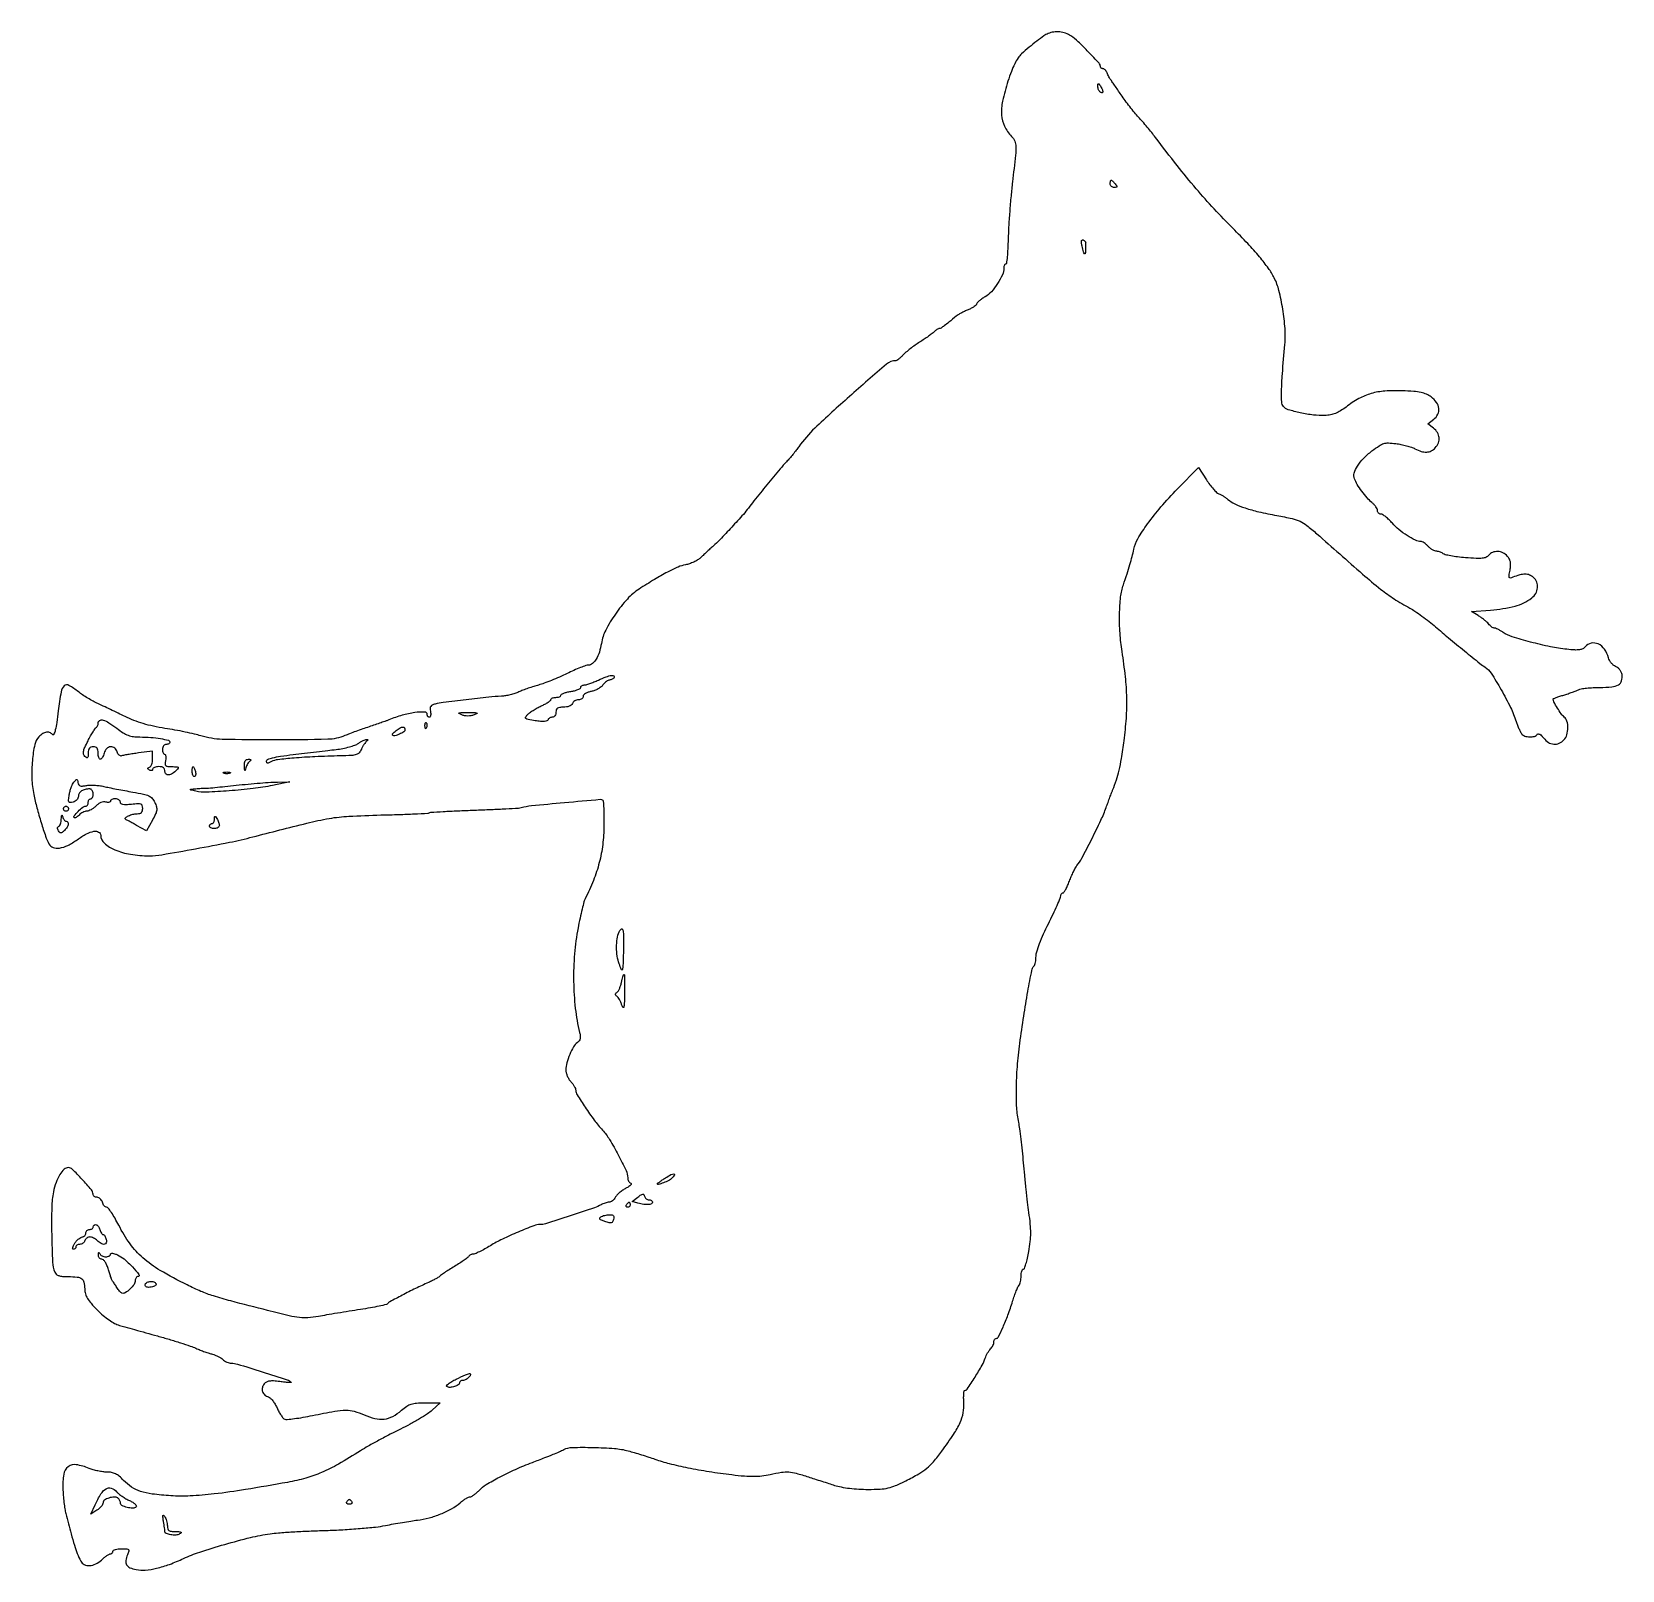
# Model space of a CAD drawing. Extents: x 0 to 643, y 0 to 622.
import ezdxf

# ---------------------------------------------------------------- set-up
doc = ezdxf.new("R2010")
doc.units = 0

msp = doc.modelspace()

# ---------------------------------------------------------------- linework, layer by layer
for points in [[(410.923383, 621.179715, 0.050524), (409.184463, 620.211581, 0.010638), (406.371194, 618.159344, 0.011129), (403.220932, 615.644127, 0.010791), (400.152537, 612.965869, 0.06198), (398.757454, 611.335549, 0.030632), (397.394638, 608.97047, 0.024843), (396.042738, 605.875563, 0.013605), (394.681904, 601.965869, 0.022818), (392.512515, 593.879851, 0.070479), (392.085336, 588.252365, 0.097565), (393.267875, 583.797688, 0.074144), (396.135265, 579.624435, -0.083758), (397.396604, 577.711341, -0.099391), (397.863173, 575.601536, -0.031963), (397.703435, 572.005878, -0.001929), (396.493512, 561.263685, 0.005937), (395.898648, 555.572433, 0.004158), (395.358024, 549.147997, 0.004196), (394.942895, 542.984008, 0.008727), (394.743512, 538.170968, -0.006912), (394.5962, 534.272844, -0.01145), (394.351219, 530.990408, -0.005161), (394.05777, 528.276712, -0.379132), (393.75, 528.002401, 0.194848), (393.463505, 527.88528, 0.086519), (393.220312, 527.548378, 0.066561), (393.055217, 527.049693, 0.046729), (393, 526.460162, -0.107045), (392.409855, 523.73522, -0.03744), (390.472019, 520.199816, -0.037773), (387.951381, 516.896142, -0.077777), (385.44631, 514.835821, 0.0178), (384.126289, 513.992257, 0.024724), (383.012354, 513.138959, 0.022884), (382.186826, 512.371637, 0.196514), (382, 511.914644, -0.219581), (381.802327, 511.486233, -0.028441), (380.978475, 510.860812, -0.028868), (379.854516, 510.195089, -0.020313), (378.522467, 509.573834, 0.011894), (377.097782, 508.938352, 0.011596), (375.692672, 508.230707, 0.011565), (374.488148, 507.552415, 0.041849), (373.772467, 507.041877, -0.003576), (370.815195, 504.570488, -0.01369), (368.921201, 503.095681, -0.017536), (367.610341, 502.200497, -0.141964), (366.918419, 502, 0.111754), (366.531331, 501.912389, 0.029986), (365.975969, 501.605291, 0.028822), (365.370543, 501.170598, 0.026273), (364.799166, 500.656309, -0.034135), (364.005559, 499.964248, -0.007339), (362.534849, 498.882369, -0.007631), (360.79055, 497.678005, -0.007216), (358.977738, 496.50425, 0.013319), (357.101948, 495.256968, 0.010984), (355.168424, 493.831133, 0.011137), (353.451082, 492.443389, 0.028879), (352.297749, 491.347941, -0.014811), (351.402822, 490.448729, -0.019719), (350.535204, 489.689708, -0.017338), (349.781752, 489.123286, -0.153683), (349.39012, 489, 0.179007), (345.566196, 487.585661, 0.004024), (330.581624, 474.5338, 0.008441), (316.635836, 461.761617, 0.049928), (310.171308, 454.280662, -0.011109), (309.109146, 452.839336, -0.006522), (307.778255, 451.160653, -0.006521), (306.403084, 449.516117, -0.011041), (305.203739, 448.180126, 0.014119), (302.620744, 445.266969, 0.001807), (297.275029, 438.836585, 0.00169), (291.95643, 432.347019, 0.016171), (289.78836, 429.5, -0.02816), (287.740514, 426.940501, -0.003651), (283.026414, 421.761132, -0.003988), (278.239857, 416.660894, -0.022579), (275.548634, 414.082501, 0.002901), (274.256758, 412.938784, 0.002027), (272.812813, 411.63483, 0.002044), (271.438805, 410.37357, 0.00425), (270.379673, 409.376494, -0.054172), (269.255731, 408.51229, -0.02785), (267.688129, 407.672989, -0.027313), (265.960298, 406.980324, -0.036897), (264.331039, 406.559273, 0.058779), (261.380157, 405.657573, 0.017274), (257.105873, 403.600618, 0.014809), (251.839283, 400.636085, 0.008258), (245.598094, 396.733426, 0.063913), (240.855813, 392.714784, 0.033272), (236.011446, 386.645606, 0.033206), (232.102567, 380.135379, 0.079753), (230.363612, 374.801819, -0.036661), (229.543003, 371.285888, -0.0585), (228.287735, 368.470831, -0.076686), (226.763907, 366.622218, -0.184123), (225.131511, 366, 0.084823), (224.138539, 365.830325, 0.008886), (221.919114, 365.004405, 0.010808), (219.295604, 363.908654, 0.008462), (216.496521, 362.610739, -0.009386), (213.48803, 361.222466, -0.007759), (210.233353, 359.853893, -0.007849), (207.208332, 358.69161, -0.020753), (205, 357.985116, 0.010221), (203.021805, 357.39787, 0.00694), (200.79375, 356.652349, 0.006995), (198.66173, 355.87225, 0.013904), (197, 355.184207, -0.02701), (195.40528, 354.572341, -0.017377), (193.5, 354.029406, -0.017468), (191.593043, 353.62709, -0.031148), (190, 353.44999, 0.014151), (184.83471, 353.052831, 0.002877), (175.70956, 352.037687, 0.002078), (166.47789, 350.917978, 0.028517), (163.158535, 350.307523, 0.049437), (162.022091, 349.908475, 0.141719), (161.398082, 349.363332, 0.141636), (161.161235, 348.569031, 0.049358), (161.269863, 347.368636, -0.033521), (161.381038, 346.460889, -0.056472), (161.336633, 345.695787, -0.081265), (161.156989, 345.176355, -0.275588), (160.861328, 345, -0.11535), (160.532778, 345.076819, -0.100434), (160.253015, 345.29375, -0.093418), (160.065246, 345.618122, -0.084813), (160, 346, 0.407231), (158.958471, 347.066723, 0.039726), (154.99694, 346.846588, 0.036096), (149.871287, 345.769721, 0.02821), (144.5, 343.895951, -0.011576), (143.364607, 343.457005, -0.002335), (141.325, 342.733036, -0.002463), (138.943761, 341.913444, -0.002301), (136.5, 341.098296, 0.004457), (133.925381, 340.227145, 0.0035), (131.149605, 339.238426, 0.003539), (128.581293, 338.282654, 0.008691), (126.711422, 337.534241, -0.093825), (119.755564, 336.044376, -0.005669), (98.314864, 335.77504, -0.006776), (77.149878, 336.035949, -0.068921), (68.5, 337.462971, 0.017917), (65.937347, 338.159251, 0.006134), (62.178125, 338.988843, 0.006088), (58.003783, 339.803594, 0.006998), (54, 340.47681, -0.014239), (49.347933, 341.328473, -0.019231), (45.202078, 342.378258, -0.020792), (41.428999, 343.662362, -0.022956), (37.901129, 345.218891, 0.002258), (35.052428, 346.619318, 0.001766), (31.947845, 348.114628, 0.001785), (29.047982, 349.486044, 0.004367), (26.901129, 350.469206, -0.018685), (24.962997, 351.424827, -0.01177), (22.771215, 352.676816, -0.011815), (20.670839, 354.01173, -0.021177), (19.022156, 355.219206, 0.037604), (15.176185, 357.84648, 0.332803), (13.257797, 357.618257, 0.163136), (12.021365, 355.280048, 0.010345), (10.905218, 347.48966, -0.006569), (10.27432, 342.836092, -0.022288), (9.688527, 339.830016, -0.036524), (9.13308, 338.096262, -0.537614), (8.61034, 337.98966, 0.105792), (7.400809, 338.772803, 0.131943), (6.073993, 338.907846, 0.105433), (4.633835, 338.347555, 0.051114), (3.094142, 337.094142, 0.145846), (1.378363, 333.921451, 0.029333), (0.424747, 327.501016, 0.031137), (0.232126, 320.246951, 0.041198), (1.01013, 313.687384, 0.014799), (2.243785, 308.418554, 0.009552), (3.968263, 302.391953, 0.00871), (5.770538, 296.865081, 0.03971), (7.123631, 293.768993, 0.191238), (8.7915, 292.359921, 0.11897), (11.376919, 292.135079, 0.078344), (14.732115, 293.196718, 0.038828), (18.57078, 295.5, -0.030924), (22.301492, 297.81939, -0.078038), (25.308712, 298.878537, -0.16793), (27.203616, 298.59238, -0.27384), (28.033269, 297.25, 0.210369), (29.519015, 294.041786, 0.081312), (33.762948, 291.380233, 0.060714), (40.065348, 289.591174, 0.038848), (47.662668, 289, 0.041888), (52.724556, 289.424806, 0.003114), (66.3915, 291.822653, 0.004682), (80.105452, 294.449784, 0.01365), (89.5, 296.609207, -0.001858), (111.311932, 302.167483, -0.019088), (120.41465, 304.085119, -0.029079), (128.301718, 304.966727, -0.00723), (141.285125, 305.469638, 0.002162), (148.538563, 305.677005, 0.0034), (154.767216, 305.924445, 0.000913), (160.188185, 306.186649, 0.126523), (160.802492, 306.377933, -0.123413), (161.4135, 306.572302, -0.001022), (166.45516, 306.876983, -0.003567), (172.263351, 307.174506, -0.00228), (179.017366, 307.441332, 0.002003), (185.825105, 307.70651, 0.002946), (191.805101, 307.998746, 0.001386), (196.891218, 308.291483, 0.05462), (198, 308.481123, -0.044872), (202.079276, 309.260759, -0.002316), (215.437225, 310.527215, -0.000635), (229.884017, 311.81092, -0.222188), (230.88579, 311.445338, -0.18058), (231.129124, 310.909533, -0.004449), (231.293958, 308.16976, -0.00907), (231.40174, 304.910076, -0.005983), (231.41279, 301.160039, -0.029004), (230.900901, 293.532551, -0.0318), (229.511247, 286.251062, -0.031002), (227.170106, 279.045332, -0.025111), (223.807926, 271.642831, 0.053756), (223.336802, 270.42506, 0.005448), (222.565472, 267.41477, 0.006771), (221.731705, 263.795143, 0.005345), (220.924598, 259.857373, 0.027939), (219.496763, 249.393077, 0.023804), (219.138612, 238.256363, 0.024168), (219.835009, 227.35187, 0.032317), (221.577607, 217.593678, -0.034185), (221.829495, 216.152096, -0.081522), (221.766624, 215.070167, -0.102207), (221.381525, 214.217993, -0.077978), (220.657069, 213.491193, 0.102372), (219.105539, 211.776179, 0.032736), (217.552986, 208.688554, 0.033371), (216.376899, 205.296447, 0.066856), (216, 202.490305, 0.063203), (216.144922, 201.3484, 0.037084), (216.5875, 200.041858, 0.036514), (217.234288, 198.780267, 0.050867), (218, 197.769625, -0.028652), (218.765428, 196.847363, -0.029485), (219.4125, 195.852131, -0.030853), (219.866155, 194.926873, -0.098863), (220, 194.256569, 0.141027), (220.529022, 192.41827, 0.007837), (223.812522, 187.363551, 0.01316), (227.474048, 182.213832, 0.022711), (230.819275, 178.159111, -0.047393), (233.660319, 174.34736, -0.014741), (237.18984, 168.129908, -0.011313), (240.351377, 161.815723, -0.110847), (241, 158.925912, 0.06601), (241.093363, 158.221812, 0.064262), (241.367188, 157.559443, 0.069567), (241.772025, 157.037023, 0.112202), (242.25, 156.744531, -0.373739), (242.430936, 156.43557, -0.143349), (242.186833, 155.955381, -0.059541), (241.430844, 155.322752, -0.024774), (240.279644, 154.650848, 0.030706), (238.968677, 153.864714, 0.026375), (237.692475, 152.885857, 0.027243), (236.627546, 151.870635, 0.065951), (235.994461, 150.98965, -0.052729), (235.477431, 150.228625, -0.051245), (234.80815, 149.58446, -0.055614), (234.095015, 149.144516, -0.110863), (233.451247, 149, 0.051141), (232.760989, 148.929214, 0.024465), (231.897061, 148.705573, 0.023956), (231.009557, 148.38148, 0.031378), (230.236431, 147.997696, -0.050071), (227.524841, 146.775561, -0.002241), (217.766621, 143.553668, -0.001592), (207.723459, 140.322851, -0.077166), (205.643998, 140, 0.092508), (203.043861, 139.514779, 0.008013), (196.770587, 136.972647, 0.011524), (190.353347, 134.075412, 0.023726), (185.504695, 131.460665, -0.009205), (183.209093, 130.135283, -0.012114), (181.065317, 129.01657, -0.009642), (179.248364, 128.16682, -0.104926), (178.462179, 128, 0.056255), (177.941941, 127.941282, 0.056689), (177.449307, 127.768105, 0.06233), (177.056017, 127.512791, 0.118288), (176.833333, 127.210572, -0.132886), (176.48632, 126.766904, -0.006655), (174.982292, 125.67144, -0.010311), (173.131334, 124.417129, -0.007247), (171, 123.079533, 0.004528), (168.856631, 121.750576, 0.006348), (166.96875, 120.522396, 0.003953), (165.407485, 119.460296, 0.081473), (165, 119.066858, -0.09865), (164.612173, 118.717132, -0.008895), (163.471875, 118.065253, -0.011283), (162.068447, 117.33644, -0.008581), (160.5, 116.599486, 0.007876), (155.313276, 114.171367, 0.006672), (149.908416, 111.446703, 0.002752), (144.888823, 108.796453, 0.119118), (144, 108.003582, -0.187552), (143.505087, 107.668813, -0.003944), (140.5625, 107.023014, -0.008599), (137.060302, 106.346001, -0.005619), (133, 105.680248, 0.001519), (128.503768, 104.980825, 0.001224), (123.675, 104.20252, 0.001236), (119.218613, 103.461723, 0.003174), (116, 102.897469, -0.024556), (111.776553, 102.341905, -0.04942), (108.420134, 102.399198, -0.029339), (104.174993, 103.147533, -0.004086), (95.5, 105.282593, -0.001679), (80.575573, 109.138751, -0.0126), (73.561181, 111.166438, -0.023357), (68.53756, 113.019062, -0.015579), (62.964761, 115.582765, -0.016892), (52.074967, 121.476947, -0.0472), (45.036198, 126.546932, -0.057958), (39.910098, 132.200983, -0.037651), (35.329299, 139.75, 0.012353), (33.830173, 142.528059, 0.018464), (32.373174, 144.870313, 0.013753), (31.0763, 146.683428, 0.234773), (30.439252, 147, -0.14461), (29.939161, 147.147726, -0.07099), (29.433887, 147.5875, -0.061266), (28.999869, 148.235056, -0.053128), (28.710251, 149, 0.070024), (28.391003, 149.764455, 0.069688), (27.872748, 150.4125, 0.075597), (27.241886, 150.849832, 0.114309), (26.59362, 151, -0.076497), (25.981788, 151.094158, -0.087178), (25.456462, 151.367188, -0.097278), (25.09778, 151.773167, -0.125128), (24.960295, 152.25, 0.170033), (24.269451, 154.038587, 0.011025), (20.509452, 158.261366, 0.01021), (16.551752, 162.343209, 0.197619), (14.954886, 163, 0.191724), (13.237882, 162.316493, 0.066027), (11.52345, 160.201741, 0.052105), (10.016495, 157.043934, 0.034105), (8.928189, 153.15631, 0.046509), (8.244822, 147.070412, 0.009011), (8.235459, 135.993366, 0.006789), (8.57959, 124.807105, 0.08783), (9.484888, 120.75, 0.121179), (10.09471, 119.923958, 0.094325), (11.074679, 119.381471, 0.059554), (12.577316, 119.079181, 0.019067), (14.856989, 118.984687, -0.022666), (18.571483, 118.803941, -0.136692), (20.357579, 118.120116, -0.181985), (21.263007, 116.718103, -0.047012), (21.589196, 114, 0.06134), (21.887641, 111.998305, 0.067025), (22.660413, 110.192637, 0.046719), (24.124265, 108.191673, 0.014348), (26.687841, 105.460011, 0.020898), (29.018291, 103.303525, 0.024714), (31.398255, 101.473762, 0.027125), (33.655474, 100.084307, 0.053643), (35.598645, 99.284735, 0.002279), (37.799939, 98.655031, 0.000456), (41.732102, 97.553425, 0.000482), (46.311128, 96.279858, 0.00045), (51, 94.985147, -0.004908), (55.696097, 93.64326, -0.005127), (60.296875, 92.228137, -0.004937), (64.246314, 90.925788, -0.02246), (66.5, 90.043066, 0.009935), (68.227787, 89.315917, 0.007997), (70.112271, 88.601229, 0.008097), (71.874794, 87.996924, 0.020445), (73.180073, 87.631141, -0.034289), (74.315979, 87.278652, -0.025623), (75.513058, 86.743093, -0.026136), (76.593201, 86.118644, -0.052289), (77.358644, 85.498499, 0.056155), (78.078086, 84.924753, 0.038803), (79.001075, 84.440184, 0.039121), (79.974755, 84.109198, 0.06245), (80.845623, 84, -0.074901), (83.296091, 83.630846, -0.00221), (93.268805, 80.508024, -0.0016), (103.447385, 77.235352, -0.111101), (104.981868, 76.324732, -0.675371), (104.924547, 76.178719, -0.013805), (103.84602, 76.199114, -0.014156), (102.333633, 76.312491, -0.007187), (100.438485, 76.536221, 0.015106), (97.839813, 76.801357, 0.054004), (96.17297, 76.740596, 0.086555), (95.007648, 76.358273, 0.0974), (94.094742, 75.614157, 0.119224), (93.355979, 74.105639, 0.133349), (93.431951, 72.492636, 0.133201), (94.313566, 71.138278, 0.118838), (95.795991, 70.343099, -0.125757), (96.599363, 69.897957, -0.03655), (97.563059, 68.84581, -0.03423), (98.51315, 67.457205, -0.030707), (99.303687, 65.901763, 0.022791), (100.066251, 64.340702, 0.026564), (100.933355, 62.936173, 0.027016), (101.780698, 61.844888, 0.123154), (102.433647, 61.387089, 0.117329), (103.403239, 61.257548, 0.007218), (106.315457, 61.594556, 0.010405), (109.80318, 62.123293, 0.007502), (113.670903, 62.852165, -0.00611), (122.615011, 64.563472, -0.041089), (127.109894, 64.9904, -0.070532), (130.529435, 64.549367, -0.038926), (134.5, 63.113884, 0.048321), (138.86569, 61.627517, 0.088334), (142.610294, 61.419935, 0.09263), (146.07618, 62.513224, 0.057623), (149.591691, 64.946362, -0.029765), (151.728309, 66.608098, -0.073129), (153.510283, 67.481033, -0.06124), (155.652968, 67.886863, -0.016216), (159.140551, 68), (165.211511, 68), (161.991652, 64.992202, -0.042714), (160.136157, 63.534269, -0.010858), (156.887082, 61.50227, -0.01099), (153.061073, 59.335959, -0.010923), (149.135897, 57.335298, 0.006893), (144.971226, 55.254682, 0.005099), (140.42117, 52.843495, 0.005154), (136.169227, 50.477372, 0.011531), (133, 48.572586, -0.011365), (124.133818, 43.239786, -0.027702), (117.315137, 39.832679, -0.033002), (110.921997, 37.556688, -0.023947), (103.560718, 35.847462, -0.004732), (86.515798, 32.907536, -0.011618), (73.923851, 31.15742, -0.01562), (64.186653, 30.341195, -0.030105), (56.364389, 30.402197, -0.014306), (48.885063, 31.126952, -0.047615), (44.07244, 32.205005, -0.067574), (40.512629, 33.926652, -0.056744), (37.300983, 36.625094, 0.027031), (35.548452, 38.28446, 0.060652), (34.021314, 39.291325, 0.069434), (32.4337, 39.822902, 0.046145), (30.518864, 40, -0.032917), (28.887321, 40.107527, -0.018633), (26.933735, 40.440625, -0.01854), (24.981006, 40.92516, -0.028879), (23.345757, 41.5, 0.058882), (18.175099, 42.976495, 0.207538), (14.898346, 42.144181, 0.190851), (13.09361, 39.103291, 0.049414), (12.747205, 33.308124, 0.010975), (12.911905, 30.61124, 0.009012), (13.20277, 27.74028, 0.009126), (13.565874, 25.111248, 0.023726), (13.950924, 23.240017, 0.002266), (16.085418, 15.048829, 0.010899), (17.422993, 10.418973, 0.018315), (18.589313, 7.11835, 0.019829), (19.966752, 4, 0.172038), (21.353056, 2.643708, 0.122513), (23.505245, 2.230015, 0.097786), (26.01648, 2.868193, 0.076045), (28.354357, 4.452603, -0.015873), (29.476284, 5.428039, -0.020155), (30.574233, 6.251702, -0.018573), (31.528816, 6.858419, -0.133034), (32.051522, 7, 0.104576), (32.413426, 7.07653, 0.099084), (32.721385, 7.29375, 0.096548), (32.927782, 7.61828, 0.093764), (33, 8, -0.27681), (33.231209, 8.38563, -0.052718), (34.021827, 8.70625, -0.04282), (35.145676, 8.927451, -0.027195), (36.478561, 9, -0.011705), (38.65303, 8.949088, -0.190419), (39.306733, 8.654687, -0.281984), (39.440791, 8.059713, -0.024867), (38.847102, 6.56377, 0.069366), (38.164345, 4.267563, 0.171947), (38.491237, 2.568375, 0.158395), (39.847381, 1.364489, 0.056653), (42.349805, 0.594155, 0.068582), (46.059938, 0.414083, 0.035514), (50.651183, 1.152421, 0.030856), (55.86733, 2.721145, 0.021917), (61.5, 5.087069, -0.031133), (68.040782, 7.693773, -0.009675), (78.16099, 10.798208, -0.009969), (88.6019, 13.557343, -0.023569), (96.5, 15.086865, -0.017366), (99.837132, 15.453517, -0.003801), (105.601566, 15.840898, -0.003953), (112.279084, 16.18572, -0.003785), (119.058524, 16.430676, 0.006903), (125.943814, 16.72245, 0.006553), (132.938915, 17.207724, 0.006522), (139.112939, 17.798598, 0.022892), (143.058524, 18.412005, -0.004816), (146.309655, 19.03853, -0.003525), (149.929691, 19.673712, -0.003561), (153.367399, 20.226805, -0.007871), (156, 20.588828, 0.035222), (160.714299, 21.501993, 0.031092), (165.460617, 23.095498, 0.031974), (169.810327, 25.196649, 0.045898), (173.326725, 27.631669, -0.018367), (174.494992, 28.539601, -0.021543), (175.667749, 29.309378, -0.021078), (176.701258, 29.868122, -0.110128), (177.326725, 30.017277, 0.126224), (177.93132, 30.181901, 0.026023), (178.869222, 30.781743, 0.025832), (179.91373, 31.613832, 0.021814), (180.930202, 32.595453, -0.065713), (183.833597, 34.944956, -0.01632), (189.162471, 37.971114, -0.01619), (195.619491, 41.101775, -0.014534), (202.5, 43.930104, 0.001609), (207.479392, 45.828047, 0.004835), (210.86174, 47.167434, 0.006973), (213.326583, 48.211483, 0.013995), (215.236431, 49.116671, -0.112694), (218.567845, 49.953654, -0.010622), (227.052238, 49.957567, -0.014198), (235.611417, 49.53633, -0.046231), (241.20121, 48.577009, -0.006288), (243.626814, 47.892798, -0.003523), (246.559105, 47.003194, -0.003514), (249.50978, 46.062464, -0.005717), (252, 45.217583, 0.023236), (257.820784, 43.467501, 0.011741), (265.294361, 41.779619, 0.010693), (273.863628, 40.244563, 0.008724), (283.092338, 38.958876, 0.009218), (288.188723, 38.434454, 0.022902), (291.935009, 38.290873, 0.028269), (295.176081, 38.498623, 0.023303), (298.592338, 39.074962, -0.015773), (303.098245, 39.905076, -0.05403), (306.069149, 40.031975, -0.050043), (309.113596, 39.524189, -0.012185), (314, 38.067931, 0.000348), (316.47845, 37.264949, 0.000215), (319.39255, 36.32445, 0.000216), (322.271969, 35.397884, 0.000389), (324.634214, 34.640889, 0.031101), (327.281784, 33.972866, 0.016063), (330.658306, 33.4527, 0.01518), (334.386041, 33.114897, 0.015097), (338.134214, 33.003081, 0.012472), (343.092508, 33.128611, 0.04345), (346.262604, 33.565974, 0.045758), (349.224822, 34.532513, 0.014937), (353.394458, 36.478827, 0.012901), (358.645674, 39.295939, 0.042964), (361.864656, 41.517455, 0.04544), (364.562271, 44.190182, 0.015716), (367.961235, 48.5, 0.012141), (372.697307, 55.246438, 0.040099), (375.335784, 59.989661, 0.059478), (376.602227, 63.96145, 0.06485), (376.846359, 68.002904, -0.01346), (376.765312, 69.919292, -0.022461), (376.813029, 71.532799, -0.018633), (376.951922, 72.770611, -0.371461), (377.219271, 73.000622, 0.251243), (378.202757, 73.527013, 0.005113), (381.366258, 78.388979, 0.011322), (384.233681, 83.129756, 0.05355), (385.510416, 86.032818, -0.030093), (385.898895, 87.041885, -0.022028), (386.444408, 88.111257, -0.022395), (387.053404, 89.081438, -0.045047), (387.631932, 89.774789, 0.045574), (388.155511, 90.403626, 0.037085), (388.59813, 91.16063, 0.038439), (388.901954, 91.925485, 0.075462), (389, 92.571429, -0.059478), (389.06522, 93.11776, -0.078378), (389.257576, 93.580357, -0.096741), (389.542403, 93.89018, -0.159976), (389.876856, 94, 0.285321), (390.801101, 94.574153, 0.010072), (392.664963, 98.544474, 0.01645), (394.648716, 103.427765, 0.011815), (396.553249, 109, -0.008448), (397.280528, 111.17561, -0.010628), (398.030477, 113.163438, -0.008916), (398.720507, 114.796209, -0.079014), (399.144545, 115.45, 0.097797), (399.474405, 116.002661, 0.029721), (399.74871, 116.943438, 0.028507), (399.936985, 118.0584, 0.027578), (400, 119.2, -0.03079), (400.066119, 120.272683, -0.047748), (400.267073, 121.1775, -0.06092), (400.559615, 121.805966, -0.258927), (400.909183, 122, 0.315203), (401.32083, 122.288132, 0.013006), (401.924834, 124.090207, 0.018533), (402.536928, 126.388042, 0.011608), (403.089994, 129.115597, 0.01669), (403.665921, 133.102382, 0.026685), (403.860965, 136.536569, 0.024431), (403.695174, 140.179769, 0.011465), (403.143189, 144.865597, -0.005556), (402.608121, 148.987923, -0.002592), (402.001741, 154.341769, -0.002567), (401.423418, 159.966278, -0.003589), (400.968401, 165, 0.004651), (400.528415, 169.754787, 0.004561), (399.997457, 174.531646, 0.004494), (399.455895, 178.7128, 0.017211), (399.006024, 181.299221, -0.03751), (398.223604, 187.20822, -0.017856), (398.062791, 194.881918, -0.016122), (398.477833, 203.706895, -0.012728), (399.476969, 213.215618, -0.00544), (401.032382, 224.171648, -0.007166), (402.702333, 234.124471, -0.003398), (404.329303, 242.706002, -0.13035), (405.179077, 244.45, 0.100598), (405.496609, 245.014859, 0.0269), (405.760821, 246.016875, 0.026134), (405.943719, 247.2127, 0.024335), (406.006697, 248.45, -0.07896), (406.288593, 250.199139, -0.012016), (407.476242, 253.541563, -0.013198), (409.090287, 257.447749, -0.011087), (411, 261.5, 0.004594), (412.911036, 265.422159, 0.006619), (414.523758, 268.929688, 0.00373), (415.818922, 271.907429, 0.099691), (415.993303, 272.75, -0.067318), (416.060535, 273.227807, -0.083761), (416.251875, 273.632812, -0.098985), (416.534075, 273.903719, -0.142874), (416.864142, 274, 0.252386), (417.289282, 274.229199, 0.018785), (417.995178, 275.395312, 0.022458), (418.759056, 276.929904, 0.014942), (419.501002, 278.75, -0.011401), (420.271262, 280.678503, -0.011843), (421.119483, 282.545313, -0.011604), (421.927767, 284.123321, -0.049348), (422.521377, 285, 0.051712), (424.511633, 287.969396, 0.005112), (428.459736, 295.610215, 0.006731), (432.242633, 303.377007, 0.023825), (434.361294, 308.5, -0.001636), (435.108396, 310.560937, -0.001632), (435.869623, 312.61875, -0.001596), (436.546187, 314.412026, -0.006436), (436.976745, 315.5, 0.01757), (438.511304, 319.645075, 0.023316), (439.594584, 323.516923, 0.017379), (440.513466, 328.258195, 0.005281), (441.579209, 335.5, 0.016805), (442.504482, 344.544375, 0.022593), (442.695191, 352.775867, 0.021307), (442.139966, 361.355792, 0.012704), (440.786543, 371.5, -0.023028), (439.947458, 378.960959, -0.021346), (439.768369, 386.659436, -0.022151), (440.210483, 393.588184, -0.056273), (441.311151, 398.5, 0.004592), (442.774928, 402.863134, 0.007286), (443.939276, 406.628048, 0.008455), (444.844426, 409.918396, 0.012595), (445.514469, 412.827811, -0.082729), (447.156401, 417.108647, -0.02379), (451.051254, 423.067717, -0.021533), (456.469618, 429.913465, -0.014911), (463.146136, 437.190144), (471.61042, 445.880288), (474.885147, 440.878084, 0.016487), (476.261366, 438.919937, 0.019682), (477.688505, 437.172861, 0.01881), (478.988879, 435.809943, 0.108748), (479.829937, 435.288928, -0.038306), (480.610872, 434.945281, -0.016479), (481.596919, 434.375361, -0.016192), (482.611948, 433.696608, -0.020593), (483.5, 433.003145, 0.066292), (486.35135, 431.168417, 0.030342), (490.470175, 429.52947, 0.023223), (495.997859, 427.990077, 0.01059), (503.34142, 426.47095, -0.009166), (509.532167, 425.208673, -0.052533), (512.703628, 424.142027, -0.059774), (515.403849, 422.4909, -0.013901), (519.491317, 419.075773, 0.000988), (537.966483, 402.811332, 0.011424), (545.368318, 396.614412, 0.026413), (550.695398, 392.800382, 0.018912), (557.015404, 389.091176, -0.024011), (559.153035, 387.807129, -0.009706), (561.94515, 385.862521, -0.009578), (564.874356, 383.649952, -0.012), (567.5, 381.482614, 0.004986), (572.714471, 377.05391, 0.002781), (579.147678, 371.759915, 0.001669), (585.370659, 366.731122, 0.02726), (587.550179, 365.169155, -0.109889), (589.925426, 362.790045, -0.011806), (593.968365, 356.077051, -0.015573), (597.769747, 348.903991, -0.036153), (600.048826, 343.261954, 0.012702), (600.585608, 341.730046, 0.012964), (601.196109, 340.237886, 0.012819), (601.792359, 338.97112, 0.051377), (602.252768, 338.25, 0.149084), (603.514548, 337.379483, 0.068459), (605.502983, 337.035634, 0.070282), (607.437747, 337.241112, 0.195195), (608.520707, 338.033505, -0.274629), (608.92713, 338.245703, -0.116321), (609.539739, 338.065249, -0.066221), (610.311083, 337.478486, -0.030438), (611.152305, 336.533505, 0.087546), (613.060672, 334.826935, 0.117834), (615.25289, 334.099486, 0.125013), (617.440368, 334.459065, 0.106291), (619.345012, 335.828741, 0.110929), (620.522901, 337.911928, 0.07112), (620.944354, 340.669632, 0.073797), (620.577869, 343.314744, 0.149364), (619.434063, 345.054723, -0.065893), (618.263708, 346.319922, -0.016274), (616.705055, 348.686858, -0.013132), (615.294454, 351.130492, -0.124961), (615, 352.290281, -0.302587), (615.129366, 352.484474, -0.006436), (616.248438, 352.934834, -0.012621), (617.620811, 353.427243, -0.007893), (619.25, 353.937405, 0.007448), (621.004472, 354.485084, 0.007203), (622.761639, 355.090651, 0.007144), (624.29262, 355.667922, 0.026123), (625.236431, 356.097464, -0.08093), (626.304982, 356.448994, -0.013022), (628.487053, 356.73488, -0.014097), (631.098338, 356.933824, -0.011962), (633.863986, 357, 0.023797), (638.704611, 357.230519, 0.107947), (641.378299, 358.087664, 0.191397), (642.640764, 359.690105, 0.107887), (642.826764, 362.194958, 0.079037), (642.53258, 363.150819, 0.053475), (641.922792, 364.116644, 0.052733), (641.109194, 364.946713, 0.069764), (640.208273, 365.5, -0.070202), (639.287484, 366.066596, -0.047472), (638.41567, 366.940625, -0.047257), (637.719563, 367.969534, -0.067008), (637.323964, 369, 0.095345), (635.787904, 372.413479, 0.131303), (633.220611, 374.561514, 0.16447), (630.353635, 374.876954, 0.166934), (627.903968, 373.384289, -0.103797), (626.92637, 372.607841, -0.083322), (625.639354, 372.212389, -0.047904), (623.718918, 372.143009, -0.011441), (620.531523, 372.406584, -0.024774), (613.859566, 373.44859, -0.013784), (605.847978, 375.341612, -0.011896), (598.419394, 377.505002, -0.068321), (594.725285, 379.260431, 0.014424), (593.641902, 379.926439, 0.01717), (592.582132, 380.489002, 0.016108), (591.665753, 380.899839, 0.097621), (591.157628, 381, -0.122674), (590.714477, 381.110387, -0.035157), (590.109851, 381.48823, -0.033106), (589.464944, 382.025954, -0.029846), (588.872445, 382.662059, 0.03528), (588.152489, 383.418369, 0.014869), (587.087529, 384.333273, 0.014625), (585.887043, 385.247346, 0.01848), (584.7234, 386.017343), (581.9468, 387.710568), (589.7234, 388.27045, 0.044641), (599.585973, 389.873144, 0.1006), (606.372096, 393.158277, 0.20928), (608.661345, 397.281611, 0.236637), (607.035041, 401.468288, 0.091741), (605.473528, 402.431241, 0.091877), (603.671657, 402.771026, 0.06974), (601.471254, 402.469668, 0.030345), (598.679544, 401.494571, -0.05908), (597.699468, 401.214141, -0.35398), (597.270662, 401.459529, -0.130406), (597.183576, 402.239147, -0.009335), (597.548337, 404.405968, 0.027996), (597.794542, 406.296997, 0.066011), (597.711776, 407.714077, 0.079335), (597.282068, 408.896739, 0.057242), (596.463806, 410.039994, 0.095282), (594.672388, 411.388435, 0.103113), (592.558094, 411.927742, 0.109889), (590.510548, 411.56646, 0.121727), (588.896327, 410.375082, -0.117899), (587.820686, 409.568592, -0.076875), (586.312256, 409.175068, -0.038944), (583.913551, 409.117733, -0.007314), (579.530158, 409.418806, -0.010077), (576.389345, 409.744593, -0.013906), (573.586817, 410.171941, -0.010475), (571.296038, 410.636498, -0.142036), (570.556276, 411.043724, 0.069453), (570.070842, 411.410243, 0.038957), (569.397684, 411.719094, 0.038021), (568.654977, 411.929671, 0.050109), (567.954988, 412, -0.092024), (567.195738, 412.140932, -0.03944), (566.261517, 412.5875, -0.037291), (565.314057, 413.234703, -0.040371), (564.5, 414, 0.028412), (563.723789, 414.765457, 0.031213), (562.888719, 415.4125, 0.032852), (562.113244, 415.868033, 0.116888), (561.556454, 416, -0.113684), (559.320848, 416.514962, -0.028289), (556.022466, 418.357153, -0.029377), (552.662772, 420.779364, -0.041741), (550.01245, 423.333039, 0.01985), (548.677401, 424.737044, 0.024895), (547.328388, 425.92283, 0.024363), (546.12894, 426.783841, 0.144463), (545.396408, 427, -0.101306), (544.86353, 427.109086, -0.09845), (544.410195, 427.419305, -0.097395), (544.10649, 427.882614, -0.096816), (544, 428.42742, 0.112476), (543.846006, 429.103322, 0.038435), (543.339062, 429.978834, 0.035907), (542.611007, 430.89128, 0.034395), (541.75, 431.704368, -0.040721), (539.784934, 433.60761, -0.021577), (537.659625, 436.252877, -0.021533), (535.800034, 439.026462, -0.047794), (534.689546, 441.313345, -0.159874), (534.598331, 443.622936, -0.071057), (535.854132, 446.439056, -0.05521), (538.288151, 449.500937, -0.033898), (541.753293, 452.54667, -0.015143), (544.681658, 454.650622, -0.073265), (546.524158, 455.532628, -0.084268), (548.420041, 455.784454, -0.023669), (551.406381, 455.534775, -0.018525), (553.489639, 455.181914, -0.01505), (555.692237, 454.654724, -0.015314), (557.694084, 454.045004, -0.037761), (559.106721, 453.444813, 0.042636), (561.710258, 452.368437, 0.088575), (563.882143, 452.084227, 0.108529), (565.72707, 452.580515, 0.089296), (567.345012, 453.828741, 0.088385), (568.591394, 455.820058, 0.118254), (568.903572, 457.920792, 0.117744), (568.228852, 459.941256, 0.087112), (566.651203, 461.702404), (564.302406, 463.549968), (566.708919, 465.365205, 0.116628), (568.364837, 467.36202, 0.144415), (568.779554, 469.731266, 0.126325), (567.841611, 472.186719, 0.078923), (565.678361, 474.401103, 0.059509), (563.822037, 475.465642, 0.048991), (561.641853, 476.149378, 0.032313), (558.63678, 476.577122, 0.009414), (553.968411, 476.848003, 0.027829), (546.994416, 476.732845, 0.052361), (541.455386, 475.743321, 0.055945), (536.487888, 473.682919, 0.036771), (531.299123, 470.294805, -0.0248), (529.043651, 468.743861, -0.04295), (527.013732, 467.720525, -0.047402), (524.987019, 467.123745, -0.039336), (522.752028, 466.87011, -0.038325), (518.121023, 467.065854, -0.024013), (512.770196, 467.967133, -0.020001), (507.93932, 469.225823, -0.14684), (505.973293, 470.53218, -0.162463), (505.279538, 472.317599, -0.018106), (505.225113, 476.74485, -0.013418), (505.576944, 483.671609, -0.002934), (506.572165, 495.569552, 0.040237), (506.629172, 501.98181, 0.02177), (505.722515, 509.825921, 0.021562), (504.188436, 517.32725, 0.055667), (502.264607, 522.5, 0.039307), (499.943632, 526.321042, 0.017947), (496.359849, 530.935654, 0.014934), (491.592576, 536.304969, 0.008581), (485.548049, 542.5, -0.010786), (477.992707, 550.312078, -0.010485), (470.708023, 558.515413, -0.009306), (463.038402, 567.873273, -0.005618), (454.284013, 579.229745, 0.008061), (452.790839, 581.147285, 0.004755), (450.949023, 583.391448, 0.004755), (449.066304, 585.598482, 0.008117), (447.446921, 587.400718, -0.013933), (445.815051, 589.259897, -0.007339), (443.887978, 591.653514, -0.007296), (441.985052, 594.164153, -0.011156), (440.416327, 596.400718, 0.001683), (439.051923, 598.426552, 0.002108), (437.772247, 600.295836, 0.001693), (436.686578, 601.856141, 0.016449), (436.202994, 602.5, -0.032374), (435.847559, 603.006006, -0.01404), (435.438998, 603.720312, -0.013825), (435.045608, 604.506736, -0.017862), (434.730959, 605.25, 0.047895), (434.398907, 605.91944, 0.053704), (433.956081, 606.485937, 0.061074), (433.475009, 606.873389, 0.139908), (433.031385, 607, -0.083462), (432.637495, 607.06621, -0.092857), (432.302969, 607.256974, -0.100557), (432.079269, 607.541127, -0.117151), (432, 607.874804, 0.188138), (431.478395, 609.211965, 0.005532), (427.259252, 613.696432, 0.011279), (423.024109, 617.905002, 0.042388), (420.102462, 620.243411, 0.063988), (417.973866, 621.304503, 0.058313), (415.577862, 621.835635, 0.058923), (413.148936, 621.796629, 0.068426)], [(432.984687, 597.690983, -0.157323), (432.907599, 597.435603, -0.195945), (432.701752, 597.301162, -0.128516), (432.382147, 597.321663, -0.058538), (432, 597.5, -0.101161), (431.617978, 597.859627, -0.052761), (431.298248, 598.433213, -0.049393), (431.083635, 599.116349, -0.053738), (431.015313, 599.809017, -0.012098), (431.046994, 600.761472, -0.343021), (431.199331, 600.935744, -0.295079), (431.430616, 600.842749, -0.010223), (432, 600, -0.021347), (432.372163, 599.366342, -0.021318), (432.689119, 598.702976, -0.021733), (432.915238, 598.101584, -0.074451)], [(438, 560.5, -0.020633), (438.618371, 559.689039, -0.217533), (438.691858, 559.28931, -0.304492), (438.434686, 559.057736, -0.035496), (437.622445, 559, -0.091307), (437.003059, 559.114059, -0.095788), (436.476593, 559.440625, -0.099536), (436.124301, 559.927707, -0.107348), (436, 560.5, -0.023761), (436.027334, 561.07485, -0.037907), (436.110907, 561.559375, -0.044235), (436.231422, 561.90557, -0.294983), (436.377555, 562, -0.172217), (436.587584, 561.925448, -0.016008), (437.00989, 561.559375, -0.019119), (437.495645, 561.074554, -0.013852)], [(426.075, 536.725, 0.016113), (426.045865, 536.314526, 0.003176), (426.022031, 535.57651, 0.003364), (426.005505, 534.716007, 0.003119), (426, 533.833333, -0.024472), (425.924402, 532.289693, -0.646824), (425.629845, 532.190558, -0.120632), (425.217097, 532.933569, -0.007787), (424.59706, 535.347872, -0.021206), (424.351224, 536.60307, -0.081358), (424.360234, 537.396383, -0.207863), (424.605749, 537.768188, -0.228627), (425.031384, 537.822872, -0.057045), (425.453572, 537.626319, -0.065354), (425.799375, 537.346562, -0.075575), (426.020243, 537.030013, -0.141285)], [(235.5, 361, -0.076663), (235.17337, 360.617366, -0.053287), (234.705073, 360.29375, -0.0529), (234.174318, 360.074016, -0.071828), (233.661742, 360, 0.119436), (233.09315, 359.862213, 0.042125), (232.377468, 359.413824, 0.038912), (231.643703, 358.768084, 0.03672), (231.003249, 358.004508, -0.073372), (230.216738, 357.195023, -0.03703), (229.02324, 356.414301, -0.035778), (227.644713, 355.775841, -0.044219), (226.28249, 355.393217, 0.037555), (225.010158, 355.054041, 0.053208), (223.951783, 354.553307, 0.066001), (223.232442, 353.971559, 0.192047), (223, 353.388709, -0.135241), (222.854092, 352.859137, -0.100379), (222.443928, 352.407933, -0.086876), (221.8304, 352.104264, -0.071694), (221.106989, 352, 0.07271), (220.340293, 351.887915, 0.064008), (219.600966, 351.559375, 0.066864), (218.999607, 351.073537, 0.098143), (218.638374, 350.5, -0.136118), (218.195612, 349.901561, -0.067387), (217.373225, 349.421176, -0.056447), (216.28116, 349.105577, -0.042163), (215.031385, 349, 0.030056), (213.510297, 348.908482, 0.116275), (212.628923, 348.585059, 0.167013), (212.160553, 347.977335, 0.081591), (212, 347, -0.069108), (211.89384, 346.235587, -0.085282), (211.583854, 345.5875, -0.099962), (211.123562, 345.154169, -0.139896), (210.583333, 345, 0.071578), (210.01452, 344.918151, 0.066335), (209.475686, 344.67862, 0.070331), (209.047289, 344.324179, 0.104733), (208.80198, 343.905939, -0.238704), (208.359583, 343.467936, -0.059546), (207.330169, 343.266952, -0.040051), (205.78851, 343.276504, -0.01565), (203.672656, 343.52638, -0.006808), (200.731503, 344.008463, -0.120605), (199.85768, 344.39464, -0.373769), (199.743851, 344.9584, -0.054908), (200.483648, 345.981931, -0.049839), (201.357892, 346.773226, -0.01726), (202.76273, 347.737473, -0.016951), (204.394025, 348.700103, -0.018897), (206.029638, 349.513365, 0.016587), (207.550721, 350.260939, 0.024145), (208.833706, 351.02696, 0.02149), (209.795413, 351.727434, 0.228432), (210, 352.151874, -0.217184), (210.147927, 352.476367, -0.078729), (210.5875, 352.750863, -0.059865), (211.234224, 352.937874, -0.040497), (212, 353, 0.041684), (212.765721, 353.063948, 0.061224), (213.4125, 353.256206, 0.080461), (213.851353, 353.538618, 0.212727), (214, 353.872192, -0.277998), (214.226587, 354.248231, -0.031218), (215.175, 354.676067, -0.030734), (216.467237, 355.075675, -0.019977), (218, 355.384009, 0.022653), (219.532563, 355.700843, 0.034344), (220.825, 356.126024, 0.037096), (221.759462, 356.589751, 0.264949), (222, 357.011818, -0.139483), (222.107209, 357.388649, -0.100004), (222.408546, 357.709721, -0.085424), (222.859232, 357.925936, -0.069331), (223.390796, 358, 0.071182), (224.181748, 358.113176, 0.01177), (225.653562, 358.581049, 0.012721), (227.369866, 359.220742, 0.010943), (229.140796, 359.978038, -0.015031), (232.317464, 361.305853, -0.051675), (234.472719, 361.885204, -0.201086), (235.370593, 361.667822, -0.390729)], [(34.567943, 340.5, 0.020808), (37.128319, 338.70913, 0.051619), (39.170451, 337.683062, 0.057835), (41.235701, 337.162493, 0.032266), (43.826596, 336.988994, -0.017953), (48.276155, 336.818681, -0.024567), (52.254415, 336.325724, -0.019905), (55.395571, 335.648939, -0.342184), (56, 334.869158, -0.168478), (55.885005, 334.537567, -0.09478), (55.559375, 334.255315, -0.07549), (55.073773, 334.064467, -0.056002), (54.5, 334, 0.130775), (53.924246, 333.846791, 0.10214), (53.4375, 333.416667, 0.08892), (53.111864, 332.769411, 0.072314), (53, 332, 0.041148), (53.063125, 331.234254, 0.060614), (53.253015, 330.5875, 0.079691), (53.531854, 330.14833, 0.214723), (53.861328, 330, -0.285831), (54.156008, 329.816555, -0.076393), (54.329256, 329.265625, -0.053628), (54.365641, 328.458177, -0.031701), (54.244751, 327.5, 0.037947), (54.08422, 326.085743, 0.219127), (54.365959, 325.408571, 0.167165), (55.124068, 325.075617, 0.020643), (56.954851, 325, -0.011569), (58.670114, 324.960308, -0.141998), (59.283802, 324.751214, -0.398708), (59.36168, 324.370005, -0.058573), (58.821429, 323.694046, -0.04629), (57.036831, 322.230146, -0.114977), (55.468527, 321.629903, -0.233198), (54.442349, 321.971815, -0.20036), (54, 323.031385, 0.078529), (53.855419, 323.94627, 0.148652), (53.432518, 324.553138, 0.122443), (52.675953, 324.894059, 0.044954), (51.5, 325, 0.040452), (50.542777, 324.922429, 0.059813), (49.734375, 324.688914, 0.078662), (49.184873, 324.346169, 0.217355), (49, 323.940983, -0.140143), (48.902322, 323.599333, -0.191232), (48.647281, 323.411045, -0.138155), (48.259019, 323.417461, -0.065714), (47.799254, 323.624068, -0.027962), (47.232328, 324.019867, -0.230298), (47.098508, 324.294994, -0.280749), (47.242948, 324.531958, -0.038577), (47.799254, 324.766418, 0.175232), (48.260807, 325.131104, 0.054709), (48.647281, 325.939711, 0.047098), (48.911612, 327.008661, 0.03709), (49, 328.198557), (49, 331.230447), (43.343229, 330.52368, 0.005005), (41.088479, 330.219017, 0.006164), (38.992166, 329.887928, 0.005163), (37.240202, 329.570393, 0.044225), (36.47465, 329.351899, -0.168569), (35.971033, 329.335571, -0.109569), (35.460832, 329.627596, -0.085067), (35.020668, 330.191304, -0.059431), (34.725041, 330.943442, 0.158339), (33.718004, 332.515083, 0.194946), (32.06834, 333.028665, 0.177439), (30.406435, 332.257466, 0.135622), (29.410644, 330.5, -0.031538), (29.105107, 329.542749, -0.043524), (28.705595, 328.734375, -0.050787), (28.277325, 328.168069, -0.208396), (27.891592, 328, -0.244542), (27.549469, 328.17797, -0.067322), (27.261905, 328.734375, -0.051811), (27.064983, 329.54241, -0.033892), (27, 330.5, 0.044917), (26.893532, 331.682766, 0.124434), (26.55, 332.4375, 0.149477), (25.935258, 332.857434, 0.07578), (25, 333, 0.076152), (24.060942, 332.856143, 0.151046), (23.446895, 332.432572, 0.123982), (23.105152, 331.668169, 0.043455), (23, 330.460573, -0.016014), (22.957099, 329.12141, -0.186589), (22.741342, 328.654643, -0.350681), (22.364348, 328.618981, -0.042804), (21.664606, 329.168592, -0.134535), (21.119041, 330.054505, -0.120756), (21.071329, 331.134257, -0.05852), (21.583025, 332.714812, -0.010953), (22.914606, 335.458018, -0.008453), (23.95961, 337.413812, -0.011934), (24.960853, 339.116834, -0.008187), (25.846278, 340.492968, -0.142061), (26.25, 340.833333, 0.12921), (26.537453, 341.063522, 0.058488), (26.779688, 341.484896, 0.052342), (26.944374, 342.016711, 0.048968), (27, 342.583333, -0.268606), (27.610096, 343.637065, -0.200051), (28.971377, 343.809857, -0.074549), (31.310636, 342.772346, -0.021427)], [(151, 339.967776, -0.249903), (150.533239, 339.092212, -0.041285), (148.804535, 338.128136, -0.04123), (146.945425, 337.46256, -0.258622), (146.001572, 337.698321, -0.426466), (145.993521, 338.288454, -0.027704), (147.420588, 339.547229, -0.030963), (149.066293, 340.686503, -0.136746), (150.19113, 341, -0.126778), (150.499606, 340.920506, -0.100765), (150.762394, 340.696784, -0.089733), (150.939048, 340.362124, -0.076826)], [(159.683114, 340.8125, -0.054073), (159.461564, 340.395823, -0.470617), (159.279315, 340.37858, -0.168741), (159.137993, 340.670344, -0.018894), (159.078947, 341.416667, -0.028489), (159.089945, 342.112848, -0.077125), (159.200665, 342.592839, -0.208169), (159.385309, 342.77538, -0.296942), (159.604167, 342.729167, -0.126455), (159.797407, 342.402231, -0.060344), (159.876576, 341.916927, -0.05415), (159.839148, 341.359369, -0.051402)], [(178.914318, 345.892492, -0.044348), (177.663221, 345.55521, -0.04448), (176.37351, 345.444295, -0.045192), (175.104381, 345.563223, -0.049177), (173.914318, 345.908053, -0.032736), (172.846672, 346.41821, -0.640411), (172.868533, 346.692203, -0.084935), (173.6895, 346.843718, -0.004038), (176.5, 346.857666, -0.003389), (179.407791, 346.828904, -0.091161), (180.161543, 346.677296, -0.654999), (180.169496, 346.418536, -0.022452)], [(135.47233, 335.234687, 0.071999), (135.005003, 334.786577, 0.021574), (134.430819, 333.981439, 0.021142), (133.856863, 333.010948, 0.021447), (133.369873, 332, -0.079531), (132.483769, 330.601463, -0.136582), (131.334495, 329.855328, -0.063352), (129.369808, 329.502261, -0.007372), (124.897542, 329.338821, 0.005497), (114.620541, 329.001834, 0.009743), (106.160387, 328.465944, 0.008187), (99.539568, 327.807542, 0.094254), (97.055685, 327.029802, -0.020676), (96.008892, 326.524076, -0.13108), (95.429244, 326.437636, -0.275524), (95.113198, 326.678068, -0.095979), (95, 327.262336, -0.311715), (95.4776, 327.953985, -0.031077), (97.505474, 328.581246, -0.023276), (100.724309, 329.204657, -0.006712), (105.75, 329.868557, 0.000113), (110.35295, 330.414906, 0.000091), (115.295611, 331.00362, 0.000092), (119.857009, 331.548616, 0.000237), (123.149953, 331.944257, 0.017883), (125.866166, 332.370932, 0.018203), (128.528732, 332.988666, 0.01831), (130.797299, 333.692882, 0.068458), (132.122459, 334.37322, -0.019286), (133.087023, 334.99481, -0.021384), (134.064589, 335.517635, -0.02134), (134.929848, 335.88927, -0.09476), (135.472506, 335.984687, -0.048859), (135.883392, 335.938249, -0.353976), (135.999841, 335.794303, -0.215276), (135.900903, 335.575295, -0.025441)], [(88.365682, 327.234687, 0.078969), (87.894871, 326.811344, 0.035575), (87.417789, 326.128314, 0.034086), (87.00652, 325.319559, 0.039387), (86.731684, 324.5, -0.012082), (86.467147, 323.540397, -0.599795), (86.313563, 323.509727, -0.157827), (86.189723, 323.824996, -0.004766), (86.116001, 325.25, -0.035092), (86.152386, 326.549181, -0.110555), (86.423636, 327.372195, -0.160284), (86.948522, 327.827332, -0.101656), (87.75, 327.984687, -0.027028), (88.452129, 327.940541, -0.194031), (88.744274, 327.78089, -0.374523), (88.737428, 327.547645, -0.062581)], [(66.289749, 323, -0.040966), (66.424365, 322.233678, -0.070464), (66.392877, 321.5875, -0.106581), (66.210205, 321.157535, -0.24384), (65.90638, 321, -0.206609), (65.559898, 321.149557, -0.082769), (65.266249, 321.5875, -0.063112), (65.066544, 322.234359, -0.043375), (65, 323, -0.018041), (65.027671, 323.766644, -0.029316), (65.112615, 324.4125, -0.029396), (65.233718, 324.890445, -0.326917), (65.383369, 325, -0.269386), (65.560437, 324.897136, -0.023188), (65.807757, 324.4125, -0.025621), (66.061542, 323.766387, -0.016817)], [(80.25, 322.337719, -0.057986), (79.679992, 322.181385, -0.037979), (79, 322.12966, -0.037979), (78.320008, 322.181385, -0.057986), (77.75, 322.337719, -0.174857), (77.540618, 322.525001, -0.447206), (77.601562, 322.693942, -0.078554), (78.10856, 322.810911, -0.017491), (79, 322.842105, -0.017491), (79.89144, 322.810911, -0.078554), (80.398438, 322.693942, -0.447206), (80.459382, 322.525001, -0.174857)], [(22.139054, 317.377811, -0.043198), (23.567043, 317.537049, -0.019323), (25.45868, 317.510697, -0.018959), (27.469211, 317.32828, -0.024409), (29.295269, 317.001263, 0.006558), (31.419746, 316.54201, 0.002333), (34.467105, 315.939765, 0.002315), (37.818462, 315.309751, 0.002728), (40.997002, 314.74535, -0.009352), (45.345706, 313.913598, -0.058236), (47.492765, 313.19248, -0.104957), (48.817082, 312.186741, -0.066395), (49.883142, 310.557943, -0.039131), (50.570121, 308.780001, -0.105878), (50.677, 307.438905, -0.077597), (50.234283, 305.935193, -0.014693), (48.934102, 303.379369), (46.595925, 299.099133), (42.547963, 301.278451, -0.001278), (40.962966, 302.137003, -0.001786), (39.550721, 302.913207, -0.001069), (38.364758, 303.573883, -0.023569), (38.02896, 303.783258, -0.498063), (38.00525, 304.348241, -0.063138), (39.212681, 305.109343, -0.045889), (41.023134, 305.75918, -0.061601), (42.75, 305.984687, 0.056827), (43.796497, 306.111232, 0.132703), (44.484125, 306.484863, 0.138709), (44.871779, 307.141145, 0.06456), (45, 308.130052, 0.077824), (44.819743, 309.28115, 0.232566), (44.281375, 309.838948, 0.10417), (43.162561, 309.994927, 0.010793), (40.5, 309.75289, -0.014025), (38.28148, 309.565665, -0.061856), (36.974821, 309.653881, -0.138158), (36.271483, 310.007218, -0.210707), (36, 310.622837, 0.143729), (35.845851, 311.148007, 0.099519), (35.4125, 311.595458, 0.083964), (34.764505, 311.896957, 0.067089), (34, 312, 0.043375), (33.234359, 311.933456, 0.063112), (32.5875, 311.733751, 0.082769), (32.149557, 311.440102, 0.206609), (32, 311.09362, -0.233882), (31.848905, 310.788273, -0.110775), (31.439658, 310.600021, -0.073653), (30.823253, 310.560862, -0.043072), (30.092454, 310.686074, 0.098367), (29.178309, 310.74069, 0.06075), (28.133555, 310.465246, 0.054504), (27.068223, 309.899703, 0.047152), (26.092454, 309.092454, -0.033708), (25.1758, 308.29171, -0.032941), (24.153051, 307.614658, -0.034766), (23.176995, 307.143895, -0.09526), (22.428571, 307, 0.077071), (21.71514, 306.889373, 0.038247), (20.864137, 306.545387, 0.036802), (20.017627, 306.044661, 0.044446), (19.309524, 305.452381, -0.028402), (18.682846, 304.893123, -0.044499), (18.080134, 304.495759, -0.055558), (17.580937, 304.29467, -0.270668), (17.297619, 304.369048, -0.389898), (17.266515, 305.111614, -0.022848), (18.941475, 306.919096, -0.026113), (20.823455, 308.58823, -0.169938), (22, 309, 0.148195), (22.381354, 309.115568, 0.098894), (22.70625, 309.440625, 0.082425), (22.925306, 309.926543, 0.064853), (23, 310.5, -0.064853), (23.074694, 311.073457, -0.082425), (23.29375, 311.559375, -0.098894), (23.618646, 311.884432, -0.148195), (24, 312, 0.191087), (24.381882, 312.151477, 0.088204), (24.70625, 312.5875, 0.068025), (24.926307, 313.234582, 0.048028), (25, 314, 0.069187), (24.893717, 314.764409, 0.085333), (24.5834, 315.4125, 0.099977), (24.122606, 315.845831, 0.139749), (23.581787, 316, 0.056633), (21.741001, 315.790832, 0.088217), (20.275705, 315.167396, 0.110716), (19.338024, 314.204282, 0.138752), (19, 313.009643, -0.10932), (18.840573, 312.289178, -0.075811), (18.377022, 311.592162, -0.070922), (17.689763, 311.023817, -0.073529), (16.879225, 310.678668, -0.046717), (15.690632, 310.48391, -0.298311), (15.183406, 310.768141, -0.149625), (15.039585, 311.544509, -0.011751), (15.330834, 313.651266, -0.025298), (15.645389, 315.116571, -0.022488), (16.116483, 316.602505, -0.02312), (16.662778, 317.901085, -0.06199), (17.201609, 318.744955, -0.014227), (17.986556, 319.638949, -0.239498), (18.344828, 319.770405, -0.303075), (18.605992, 319.547274, -0.020634), (18.843785, 318.549483, 0.091497), (19.169936, 317.721339, 0.169472), (19.726514, 317.273667, 0.108654), (20.635639, 317.15928, 0.026531)], [(97.5, 317.405454, -0.020081), (89.664937, 316.155923, -0.01085), (79.940138, 315.216595, -0.008492), (70.722622, 314.68498, -0.068085), (66.5, 315.088757, -0.001897), (64.499399, 315.567931, -0.216926), (64.291961, 315.730966, -0.523948), (64.367734, 315.873785, -0.003543), (66, 316.055173, -0.00671), (67.053747, 316.150444, -0.005953), (68.15258, 316.221793, -0.005986), (69.143233, 316.262396, -0.018182), (69.817295, 316.25743, 0.033029), (70.742135, 316.278064, 0.001254), (74.179429, 316.591204, 0.002251), (78.245707, 316.990403, 0.001583), (82.817295, 317.474622, -0.00386), (87.656768, 317.964942, -0.00378), (92.536955, 318.384169, -0.003723), (96.824301, 318.687738, -0.014246), (99.5, 318.780761), (104.5, 318.812068)], [(15, 308, -0.099038), (14.923658, 307.618362, -0.097945), (14.70625, 307.29375, -0.097945), (14.381638, 307.076342, -0.099038), (14, 307, -0.099038), (13.618362, 307.076342, -0.097945), (13.29375, 307.29375, -0.097945), (13.076342, 307.618362, -0.099038), (13, 308, -0.099038), (13.076342, 308.381638, -0.097945), (13.29375, 308.70625, -0.097945), (13.618362, 308.923658, -0.099038), (14, 309, -0.099038), (14.381638, 308.923658, -0.097945), (14.70625, 308.70625, -0.097945), (14.923658, 308.381638, -0.099038)], [(14.073324, 303, -0.249267), (14.76253, 302.633645, -0.194827), (14.94096, 301.791585, -0.100245), (14.453542, 300.556372, -0.052481), (13.409249, 299.266392, -0.023598), (12.506922, 298.445442, -0.155944), (11.948132, 298.221199, -0.222634), (11.474481, 298.402676, -0.052785), (10.941295, 299.087821, -0.051697), (10.652351, 299.682124, -0.100633), (10.574569, 300.201529, -0.14251), (10.710939, 300.593187, -0.156503), (11.032046, 300.833333, 0.176684), (11.41271, 301.14205, 0.048264), (11.749739, 301.852083, 0.042527), (12.000455, 302.788066, 0.033323), (12.116001, 303.833333, -0.010107), (12.186465, 304.938265, -0.119317), (12.32138, 305.34347, -0.602727), (12.487408, 305.331334, -0.039364), (12.689326, 304.75, 0.046657), (12.932857, 304.080469, 0.05682), (13.284521, 303.514063, 0.067019), (13.68505, 303.127374, 0.159836)], [(75.984687, 301.25, -0.158219), (75.836402, 300.773316, -0.098647), (75.408002, 300.367188, -0.080065), (74.763678, 300.093045, -0.060695), (74, 300, -0.048028), (73.234582, 300.073693, -0.068025), (72.5875, 300.29375, -0.088204), (72.151477, 300.618118, -0.191087), (72, 301, -0.099038), (72.076342, 301.381638, -0.097945), (72.29375, 301.70625, -0.097945), (72.618362, 301.923658, -0.099038), (73, 302, 0.169824), (73.382749, 302.13386, 0.09332), (73.710748, 302.514063, 0.074289), (73.935321, 303.080571, 0.055145), (74.015313, 303.75, -0.011938), (74.047261, 304.728916, -0.327416), (74.201904, 304.916542, -0.309569), (74.436556, 304.830411, -0.011213), (75, 304, -0.032032), (75.372243, 303.334035, -0.025456), (75.689119, 302.573438, -0.026113), (75.910608, 301.835604, -0.056852)], [(239.329628, 252.845902, -0.000936), (239.091563, 244.557044, -0.05073), (238.885056, 243.001187, -0.717621), (238.492768, 242.964773, -0.018982), (237.544651, 245.335211, -0.049291), (236.773274, 248.433297, -0.03555), (236.508184, 251.987363, -0.036106), (236.746561, 255.446657, -0.061295), (237.501026, 258.244256, -0.126441), (238.30904, 259.335413, -0.522532), (238.961839, 259.146868, -0.07599), (239.337179, 257.022943, -0.012517)], [(239.723187, 233.383753, -0.003467), (239.615837, 229.265294, -0.047899), (239.424638, 227.788112, -0.647447), (239.09876, 227.723005, -0.07573), (238.638805, 228.633753, 0.024243), (238.198552, 229.785996, 0.024984), (237.652711, 230.878353, 0.02571), (237.086259, 231.772365, 0.089293), (236.600056, 232.25, -0.056457), (236.144998, 232.642077, -0.193103), (236.008104, 233, -0.189603), (236.155588, 233.357814, -0.054257), (236.624368, 233.75, 0.109661), (237.104464, 234.251009, 0.029177), (237.625572, 235.234375, 0.028135), (238.101199, 236.450873, 0.025709), (238.453823, 237.75, -0.009774), (238.749718, 238.995834, -0.015641), (239.056067, 240.045312, -0.00953), (239.347413, 240.883968, -0.314105), (239.513893, 241, -0.403721), (239.655149, 240.863734, -0.002121), (239.721803, 238.762728, -0.007283), (239.753538, 236.304176, -0.004367)], [(258.869048, 158.72843, -0.079022), (257.590748, 157.802529, -0.026403), (255.473053, 156.86607, -0.020811), (253.418159, 156.180665, -0.498917), (253, 156.495418, -0.234882), (253.089728, 156.675886, -0.004558), (253.946974, 157.312651, -0.00995), (254.98812, 158.040116, -0.00638), (256.22374, 158.844725, -0.017459), (258.495898, 160.174578, -0.135456), (259.68306, 160.446713, -0.584781), (259.911091, 159.996191, -0.049155)], [(242, 148, -0.105053), (241.918938, 147.618444, -0.099167), (241.688914, 147.29375, -0.09642), (241.345238, 147.076123, -0.093332), (240.940983, 147, -0.108972), (240.586039, 147.078288, -0.182303), (240.3746, 147.29375, -0.161196), (240.343488, 147.6179, -0.082592), (240.5, 148, -0.029505), (240.768994, 148.382774, -0.035638), (241.066025, 148.70625, -0.038439), (241.34829, 148.934461, -0.151918), (241.559017, 149, -0.210953), (241.727648, 148.92554, -0.081139), (241.870461, 148.70625, -0.061769), (241.967655, 148.382849, -0.042167)], [(249.573324, 150, -0.06835), (250.118633, 149.925106, -0.084796), (250.580914, 149.70625, -0.099808), (250.890028, 149.381339, -0.141312), (251, 149, -0.296422), (250.575057, 148.346194, -0.090476), (249.372524, 148.054904, -0.05465), (247.506983, 148.152, -0.025086), (245.122941, 148.663513), (242.745882, 149.299716), (245.122941, 151.105274, -0.014485), (246.426867, 152.037406, -0.116199), (247.112641, 152.295773, -0.281375), (247.540589, 152.104857, -0.096298), (247.823324, 151.455416, 0.087829), (248.05436, 150.899396, 0.077158), (248.470758, 150.427528, 0.07834), (249.00394, 150.109809, 0.095548)], [(235.31196, 142.084935, -0.062853), (234.917377, 141.1008, -0.208147), (234.375429, 140.685806, -0.126804), (233.507914, 140.693782, -0.018496), (231.809206, 141.216356, -0.018171), (230.403661, 141.764375, -0.111929), (229.780684, 142.219587, -0.310326), (229.730026, 142.658068, -0.13052), (230.153627, 143.116108, -0.054303), (230.823066, 143.444759, -0.026206), (231.73794, 143.723226, -0.025625), (232.732098, 143.916308, -0.033385), (233.65638, 143.984687, -0.045692), (234.684345, 143.897908, -0.171252), (235.239781, 143.583744, -0.188398), (235.444535, 143.012907, -0.056998)], [(27.710251, 138, 0.033728), (27.966724, 137.234303, 0.045563), (28.304857, 136.5875, 0.053545), (28.66915, 136.136783, 0.198564), (29, 136, -0.198564), (29.33085, 135.863217, -0.053545), (29.695143, 135.4125, -0.045563), (30.033276, 134.765697, -0.033728), (30.289749, 134, -0.136669), (30.268596, 132.667738, -0.29488), (29.523216, 132.027374, -0.169919), (28.186774, 132.298798, -0.062181), (26.642857, 133.5, 0.042904), (25.960839, 134.074039, 0.036379), (25.153303, 134.559375, 0.037939), (24.347151, 134.893194, 0.079354), (23.678417, 135, 0.092116), (23.075561, 134.887984, 0.066745), (22.475073, 134.559375, 0.065101), (21.967893, 134.073418, 0.077741), (21.638374, 133.5, -0.081035), (21.303843, 132.926585, -0.065663), (20.782009, 132.440625, -0.06652), (20.159833, 132.112085, -0.088478), (19.531385, 132, 0.063461), (18.94588, 131.925386, 0.081424), (18.449844, 131.70625, 0.09843), (18.117941, 131.381366, 0.151099), (18, 131, -0.101392), (17.921813, 130.618395, -0.098468), (17.699478, 130.29375, -0.097373), (17.367418, 130.076257, -0.096734), (16.976947, 130, -0.357024), (16.724488, 130.206603, -0.110531), (16.735597, 130.734375, -0.057512), (17.035322, 131.540154, -0.027264), (17.591957, 132.5, -0.035579), (18.320991, 133.456677, -0.039402), (19.15568, 134.265625, -0.042987), (19.969809, 134.828662, -0.130517), (20.61501, 135, 0.107491), (21.143421, 135.114927, 0.099558), (21.593159, 135.440625, 0.095748), (21.894693, 135.927356, 0.091183), (22, 136.5, -0.099038), (22.114514, 137.072457, -0.097945), (22.440625, 137.559375, -0.097945), (22.927543, 137.885486, -0.099038), (23.5, 138, 0.064853), (24.073457, 138.074694, 0.082425), (24.559375, 138.29375, 0.098894), (24.884432, 138.618646, 0.148195), (25, 139, -0.217128), (25.366457, 139.804088, -0.273809), (26.156111, 139.948633, -0.144351), (27.113789, 139.23531, -0.097331)], [(30.083333, 127, 0.050351), (30.816751, 127.074044, 0.070323), (31.436979, 127.294592, 0.090451), (31.854168, 127.620031, 0.184014), (32, 128.002868, -0.310863), (32.215393, 128.315832, -0.113563), (32.77612, 128.394319, -0.058426), (33.677615, 128.208001, -0.022985), (34.863384, 127.752868, -0.076666), (37.482154, 126.090957, -0.024265), (40.824426, 122.869219, -0.024016), (43.478246, 119.764237, -0.623468), (43.103592, 119, 0.14628), (42.68274, 118.874183, 0.099176), (42.32418, 118.520393, 0.083085), (42.082492, 117.99145, 0.065797), (42, 117.367295, -0.155748), (41.502773, 115.809762, -0.048521), (39.873803, 113.933606, -0.047877), (37.975791, 112.450928, -0.226043), (36.641506, 112.286165, -0.096991), (36.184733, 112.544749, -0.030925), (35.621494, 113.091273, -0.029546), (35.055082, 113.792346, -0.029004), (34.571443, 114.559519, 0.009731), (34.120989, 115.339084, 0.01066), (33.65356, 116.076859, 0.010156), (33.228411, 116.689889, 0.051324), (32.951315, 117, -0.110189), (32.679421, 117.387124, -0.008099), (32.199128, 118.601562, -0.010968), (31.676687, 120.085671, -0.008086), (31.161174, 121.75, 0.026817), (30.563288, 123.45198, 0.043714), (29.858543, 124.809591, 0.054291), (29.128663, 125.722086, 0.1995), (28.459858, 126, -0.120901), (27.90932, 126.135096, -0.10576), (27.452024, 126.514062, -0.096231), (27.159274, 127.081662, -0.082535), (27.078947, 127.75, -0.021021), (27.137165, 128.416573, -0.185333), (27.275306, 128.672067, -0.449116), (27.45138, 128.648042, -0.051902), (27.662281, 128.25, 0.113869), (27.996792, 127.771682, 0.064373), (28.581524, 127.367188, 0.059088), (29.312853, 127.09311, 0.060204)], [(50.429328, 116.114349, -0.272291), (50.437531, 115.739571, -0.112812), (50.084951, 115.349128, -0.068824), (49.403036, 114.999122, -0.03699), (48.488345, 114.753021, -0.035078), (47.386267, 114.621524, -0.097953), (46.619615, 114.734771, -0.159843), (46.17044, 115.082617, -0.149818), (46, 115.638672, -0.267899), (46.506965, 116.516952, -0.10458), (47.888313, 116.967652, -0.093597), (49.454832, 116.842588, -0.189963)], [(177, 78.5, -0.048188), (176.421878, 77.926058, -0.041499), (175.71614, 77.440625, -0.04354), (174.995234, 77.107783, -0.086594), (174.377555, 77, 0.065907), (173.850944, 76.930282, 0.083161), (173.404657, 76.726045, 0.099207), (173.106157, 76.423037, 0.14606), (173, 76.067388, -0.261583), (172.516901, 75.207159, -0.0639), (170.976443, 74.519662, -0.061289), (169.198204, 74.214933, -0.151357), (167.930718, 74.542819, -0.445251), (167.853903, 74.966331, -0.059785), (168.570706, 75.694115, -0.037983), (169.883538, 76.587733, -0.018709), (171.67177, 77.528494, -0.006068), (175.456577, 79.286075, -0.060639), (177.12087, 79.803602, -0.538355), (177.465629, 79.443352, -0.117647)], [(34.435927, 32.0708, 0.041225), (35.351091, 31.213388, 0.017659), (36.700886, 30.218626, 0.017331), (38.221805, 29.254164, 0.021857), (39.694733, 28.474617, -0.02725), (40.980959, 27.77603, -0.050369), (41.924912, 27.054412, -0.07766), (42.419, 26.420983, -0.339413), (42.353818, 25.980744, -0.198133), (40.990588, 25.439129, -0.057622), (38.70311, 25.733855, -0.059206), (36.631377, 26.517276, -0.27972), (36, 27.55756, 0.070155), (35.921737, 28.112598, 0.052708), (35.689555, 28.684788, 0.05337), (35.347572, 29.187423, 0.078447), (34.943165, 29.535126, 0.154597), (33.442234, 29.913278, 0.063946), (31.361832, 29.518187, 0.066852), (29.570857, 28.655475, 0.252253), (29, 27.595958, -0.131412), (28.829538, 26.958582, -0.042714), (28.26784, 26.151535, -0.039164), (27.461346, 25.322627, -0.035208), (26.507542, 24.596899), (24.015084, 22.963777), (25.757542, 26.70103, -0.027057), (28.146454, 31.175712, -0.118608), (30.240075, 33.289563, -0.227994), (32.286114, 33.50678, -0.123796)], [(129.5, 28, -0.146489), (129.602013, 27.620597, -0.191582), (129.461189, 27.29375, -0.134005), (129.074636, 27.072951, -0.063222), (128.5, 27, -0.063222), (127.925364, 27.072951, -0.134005), (127.538811, 27.29375, -0.191582), (127.397987, 27.620597, -0.146489), (127.5, 28, -0.025622), (127.764631, 28.382847, -0.032351), (128.048689, 28.70625, -0.033983), (128.313296, 28.937141, -0.163822), (128.5, 29, -0.163822), (128.686704, 28.937141, -0.033983), (128.951311, 28.70625, -0.032351), (129.235369, 28.382847, -0.025622)], [(54.984687, 18.25, 0.064583), (55.143303, 17.089119, 0.175876), (55.613327, 16.420855, 0.124704), (56.526716, 16.07548, 0.026012), (58.25, 15.969591, -0.010133), (59.857706, 15.921954, -0.117302), (60.45878, 15.746883, -0.495291), (60.497518, 15.459725, -0.064048), (59.924527, 15.017571, -0.117996), (58.398821, 14.554974, -0.055667), (56.330839, 14.662053, -0.058571), (54.54228, 15.176288, -0.302181), (54, 15.991631, 0.031576), (53.970394, 16.459961, 0.003535), (53.828394, 17.518635, 0.004284), (53.639508, 18.77715, 0.003463), (53.415808, 20.125, -0.007924), (53.152297, 21.805396, -0.098482), (53.188671, 22.447023, -0.555995), (53.425635, 22.521095, -0.060015), (53.900495, 22, -0.055065), (54.311564, 21.26356, -0.029419), (54.659889, 20.279688, -0.028904), (54.900622, 19.221322, -0.039784)]]:
    msp.add_lwpolyline(points, format="xyb", close=True)

doc.saveas('drawing.dxf')
